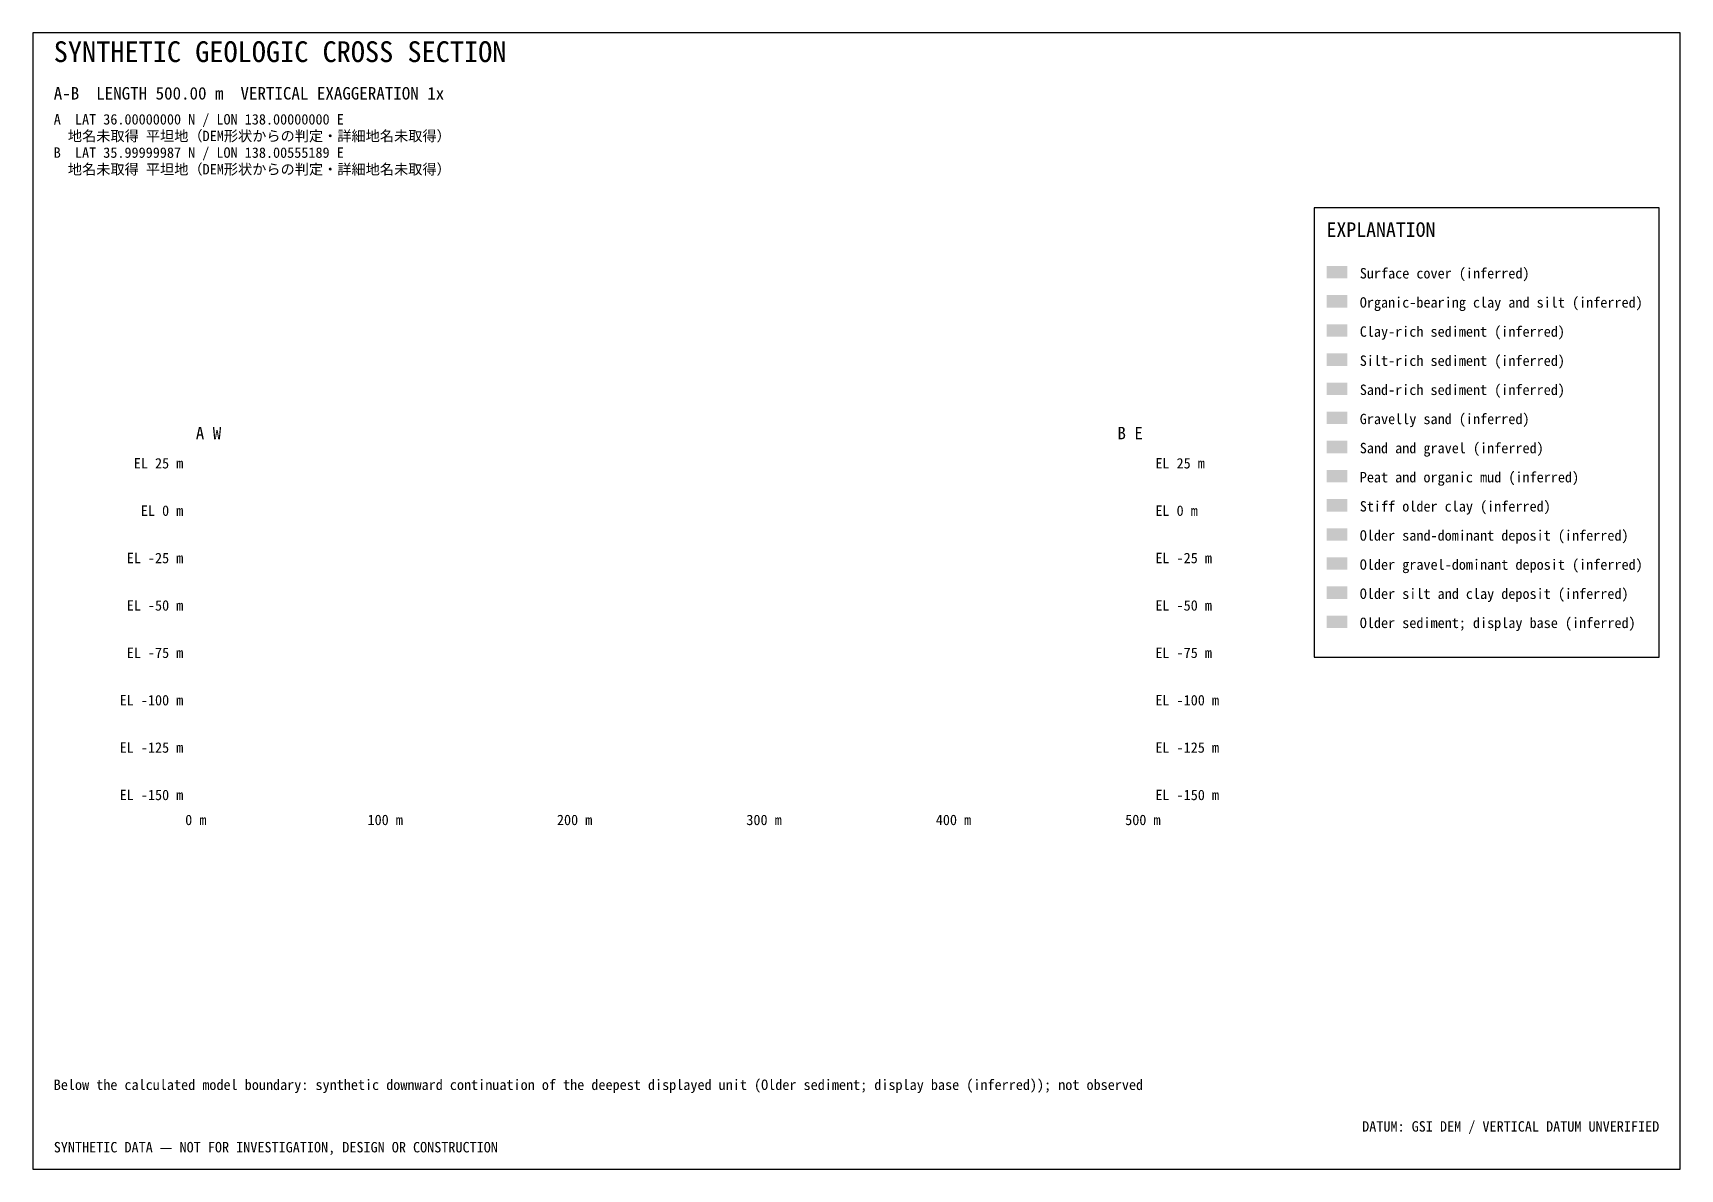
# Model space of a CAD drawing. Extents: x -26 to 2908, y -157 to 285.
# Drawn here: x 1512 to 1908, y 12 to 285 of the extents above; entities that cross this region are included whole.
import ezdxf
from ezdxf.enums import TextEntityAlignment as Align

# ---------------------------------------------------------------- set-up
doc = ezdxf.new("R2010")
doc.units = 0
doc.header["$MEASUREMENT"] = 0
doc.layers.add('91_モデル空間図面_GEO_EN', color=7, linetype='Continuous')
doc.styles.add('MS_GOTHIC', font='MS Gothic.ttf')

msp = doc.modelspace()

# ---------------------------------------------------------------- texts
at = {"layer": '91_モデル空間図面_GEO_EN', "linetype": 'Continuous', "style": 'MS_GOTHIC'}
for s, height, p in [('SYNTHETIC GEOLOGIC CROSS SECTION', 5, (1517, 278)), ('A-B  LENGTH 500.00 m  VERTICAL EXAGGERATION 1x', 3, (1517, 269)), ('A  LAT 36.00000000 N / LON 138.00000000 E', 2.5, (1517, 263)), ('  地名未取得 平坦地（DEM形状からの判定・詳細地名未取得）', 2.5, (1517, 259)), ('B  LAT 35.99999987 N / LON 138.00555189 E', 2.5, (1517, 255)), ('  地名未取得 平坦地（DEM形状からの判定・詳細地名未取得）', 2.5, (1517, 251)), ('EXPLANATION', 3.5, (1823, 236)), ('Surface cover (inferred)', 2.5, (1831, 226)), ('Organic-bearing clay and silt (inferred)', 2.5, (1831, 219)), ('Clay-rich sediment (inferred)', 2.5, (1831, 212)), ('Silt-rich sediment (inferred)', 2.5, (1831, 205)), ('Sand-rich sediment (inferred)', 2.5, (1831, 198)), ('A W', 3, (1551.15, 187.35)), ('Gravelly sand (inferred)', 2.5, (1831, 191)), ('Sand and gravel (inferred)', 2.5, (1831, 184)), ('EL 25 m', 2.5, (1781.85, 180.35)), ('Peat and organic mud (inferred)', 2.5, (1831, 177)), ('EL 0 m', 2.5, (1781.85, 168.96)), ('Stiff older clay (inferred)', 2.5, (1831, 170)), ('Older sand-dominant deposit (inferred)', 2.5, (1831, 163)), ('EL -25 m', 2.5, (1781.85, 157.58)), ('Older gravel-dominant deposit (inferred)', 2.5, (1831, 156)), ('Older silt and clay deposit (inferred)', 2.5, (1831, 149)), ('EL -50 m', 2.5, (1781.85, 146.19)), ('Older sediment; display base (inferred)', 2.5, (1831, 142)), ('EL -75 m', 2.5, (1781.85, 134.81)), ('EL -100 m', 2.5, (1781.85, 123.42)), ('EL -125 m', 2.5, (1781.85, 112.04)), ('EL -150 m', 2.5, (1781.85, 100.65)), ('Below the calculated model boundary: synthetic downward continuation of the deepest displayed unit (Older sediment; display base (inferred)); not observed', 2.5, (1517, 31)), ('SYNTHETIC DATA — NOT FOR INVESTIGATION, DESIGN OR CONSTRUCTION', 2.5, (1517, 16))]:
    msp.add_text(s, height=height, dxfattribs=at).set_placement(p)
for s, height, p in [('B E', 3, (1778.85, 187.35)), ('EL 25 m', 2.5, (1548.15, 180.35)), ('EL 0 m', 2.5, (1548.15, 168.96)), ('EL -25 m', 2.5, (1548.15, 157.58)), ('EL -50 m', 2.5, (1548.15, 146.19)), ('EL -75 m', 2.5, (1548.15, 134.81)), ('EL -100 m', 2.5, (1548.15, 123.42)), ('EL -125 m', 2.5, (1548.15, 112.04)), ('EL -150 m', 2.5, (1548.15, 100.65)), ('DATUM: GSI DEM / VERTICAL DATUM UNVERIFIED', 2.5, (1903, 21))]:
    msp.add_text(s, height=height, dxfattribs=at).set_placement(p, align=Align.RIGHT)
for s, p in [('0 m', (1551.15, 94.65)), ('100 m', (1596.69, 94.65)), ('200 m', (1642.23, 94.65)), ('300 m', (1687.77, 94.65)), ('400 m', (1733.31, 94.65)), ('500 m', (1778.85, 94.65))]:
    msp.add_text(s, height=2.5, dxfattribs=at).set_placement(p, align=Align.CENTER)

# ---------------------------------------------------------------- linework, layer by layer
at = {"layer": '91_モデル空間図面_GEO_EN', "linetype": 'Continuous'}
for points in [[(1512, 12), (1908, 12), (1908, 285), (1512, 285)], [(1820, 135), (1903, 135), (1903, 243), (1820, 243)]]:
    msp.add_lwpolyline(points, close=True, dxfattribs=at)
at = {"layer": '91_モデル空間図面_GEO_EN', "color": 45, "linetype": 'Continuous', "true_color": 0x9b805e}
msp.add_solid([(1823, 226), (1828, 226), (1823, 229), (1828, 229)], dxfattribs=at)
at = {"layer": '91_モデル空間図面_GEO_EN', "color": 8, "linetype": 'Continuous', "true_color": 0x7f8b7a}
msp.add_solid([(1823, 219), (1828, 219), (1823, 222), (1828, 222)], dxfattribs=at)
at = {"layer": '91_モデル空間図面_GEO_EN', "color": 253, "linetype": 'Continuous', "true_color": 0x98a6a3}
msp.add_solid([(1823, 212), (1828, 212), (1823, 215), (1828, 215)], dxfattribs=at)
at = {"layer": '91_モデル空間図面_GEO_EN', "color": 253, "linetype": 'Continuous', "true_color": 0xaaa99d}
msp.add_solid([(1823, 205), (1828, 205), (1823, 208), (1828, 208)], dxfattribs=at)
at = {"layer": '91_モデル空間図面_GEO_EN', "color": 43, "linetype": 'Continuous', "true_color": 0xd6bd76}
msp.add_solid([(1823, 198), (1828, 198), (1823, 201), (1828, 201)], dxfattribs=at)
at = {"layer": '91_モデル空間図面_GEO_EN', "color": 33, "linetype": 'Continuous', "true_color": 0xbf9b69}
msp.add_solid([(1823, 191), (1828, 191), (1823, 194), (1828, 194)], dxfattribs=at)
at = {"layer": '91_モデル空間図面_GEO_EN', "color": 45, "linetype": 'Continuous', "true_color": 0xaa8564}
msp.add_solid([(1823, 184), (1828, 184), (1823, 187), (1828, 187)], dxfattribs=at)
at = {"layer": '91_モデル空間図面_GEO_EN', "color": 251, "linetype": 'Continuous', "true_color": 0x665b45}
msp.add_solid([(1823, 177), (1828, 177), (1823, 180), (1828, 180)], dxfattribs=at)
at = {"layer": '91_モデル空間図面_GEO_EN', "color": 252, "linetype": 'Continuous', "true_color": 0x7d8988}
msp.add_solid([(1823, 170), (1828, 170), (1823, 173), (1828, 173)], dxfattribs=at)
at = {"layer": '91_モデル空間図面_GEO_EN', "color": 33, "linetype": 'Continuous', "true_color": 0xb8a477}
msp.add_solid([(1823, 163), (1828, 163), (1823, 166), (1828, 166)], dxfattribs=at)
at = {"layer": '91_モデル空間図面_GEO_EN', "color": 35, "linetype": 'Continuous', "true_color": 0x92765f}
msp.add_solid([(1823, 156), (1828, 156), (1823, 159), (1828, 159)], dxfattribs=at)
at = {"layer": '91_モデル空間図面_GEO_EN', "color": 8, "linetype": 'Continuous', "true_color": 0x747f7d}
msp.add_solid([(1823, 149), (1828, 149), (1823, 152), (1828, 152)], dxfattribs=at)
at = {"layer": '91_モデル空間図面_GEO_EN', "color": 251, "linetype": 'Continuous', "true_color": 0x666866}
msp.add_solid([(1823, 142), (1828, 142), (1823, 145), (1828, 145)], dxfattribs=at)

msp.set_redraw_order([(e.dxf.handle, doc.entitydb.next_handle()) for e in msp.query("TEXT MTEXT ATTDEF DIMENSION ARC_DIMENSION")])  # texts and dimensions are drawn at this point

doc.saveas('drawing.dxf')
